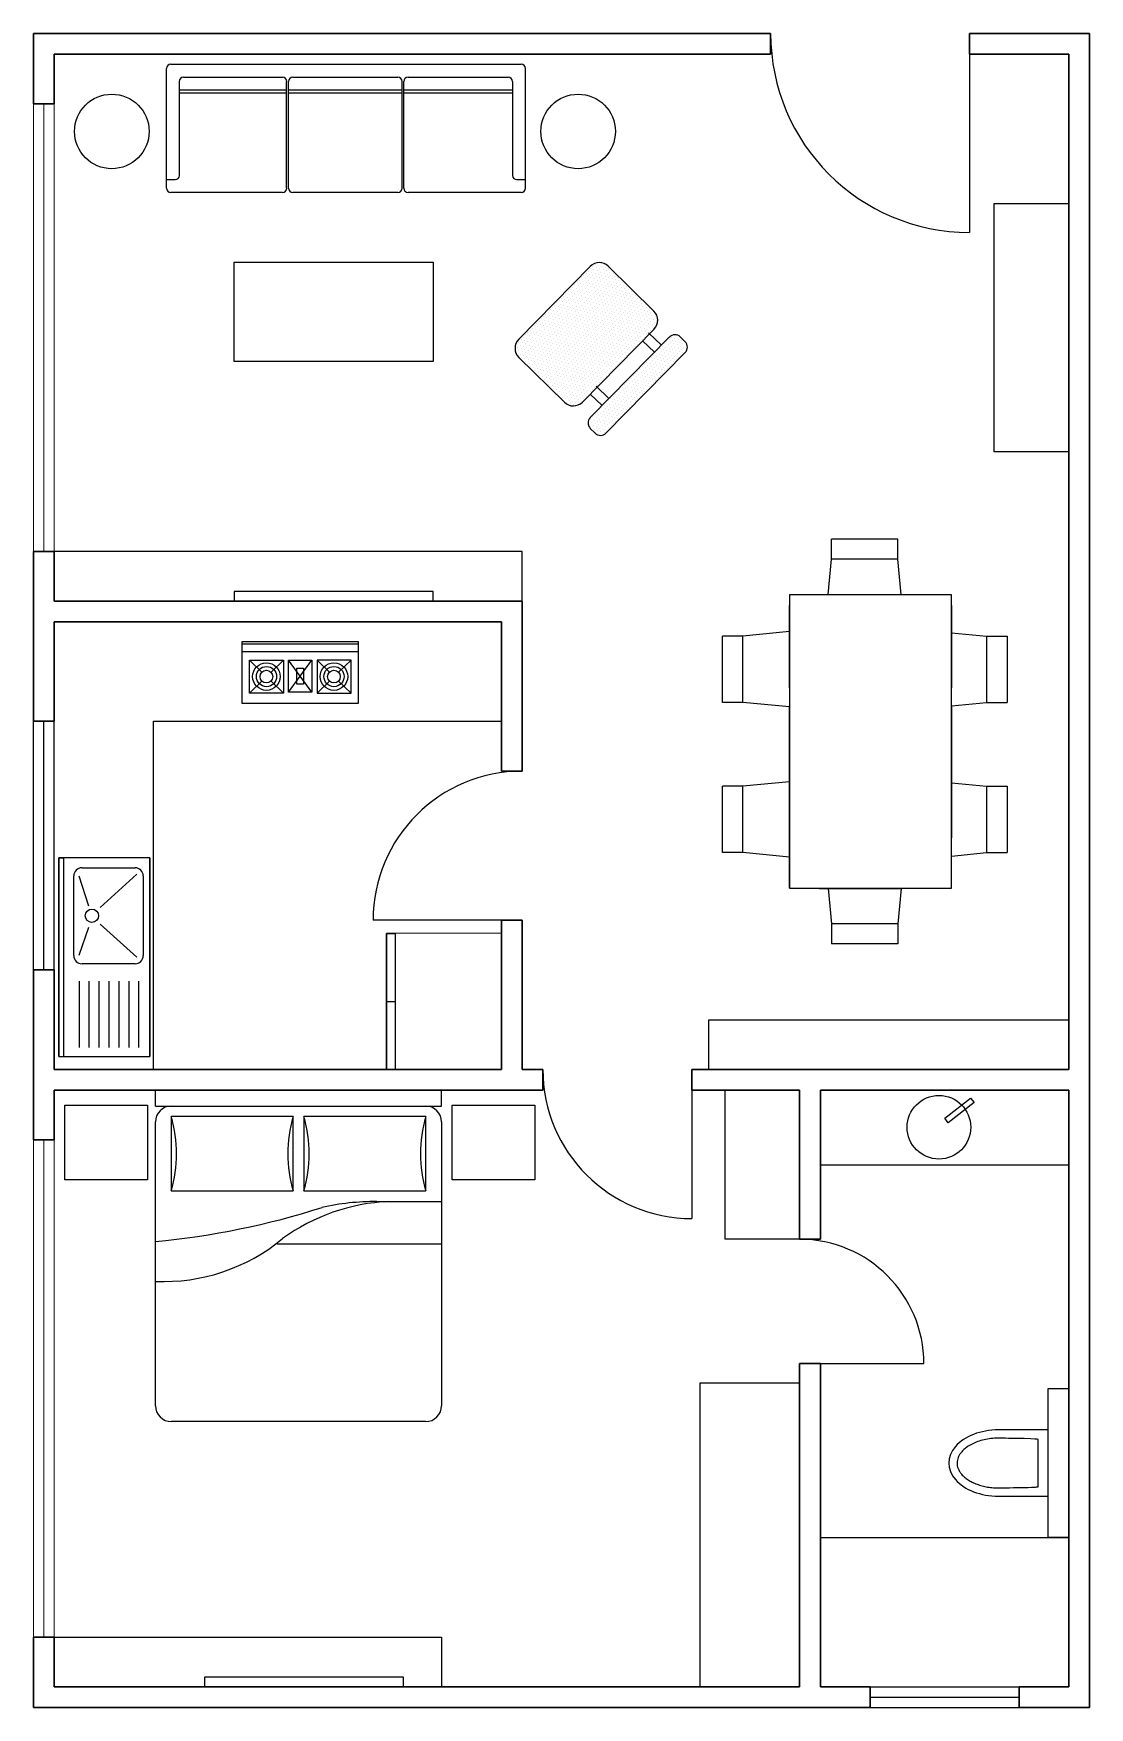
# Model space of a CAD drawing. Header units: inches. Extents: x 0 to 6375, y 0 to 10100.
import ezdxf

# ---------------------------------------------------------------- set-up
doc = ezdxf.new("R2010")
doc.units = ezdxf.units.IN
doc.header["$MEASUREMENT"] = 0
doc.layers.add('KMBD Elevation', color=7, linetype='Continuous', lineweight=0)
doc.layers.add('KMBD Walls', color=5, linetype='Continuous', lineweight=30)

# ---------------------------------------------------------------- blocks, each defined once
blk = doc.blocks.new('*X415')
at = {"color": 0}
for p, q in [((14487.5, 22350), (14487.5, 22350)), ((14487.5, 22325), (14487.5, 22325)), ((14493.75, 22362.5), (14493.75, 22362.5)), ((14493.75, 22337.5), (14493.75, 22337.5)), ((14500, 22350), (14500, 22350)), ((14500, 22325), (14500, 22325)), ((14506.25, 22362.5), (14506.25, 22362.5)), ((14506.25, 22337.5), (14506.25, 22337.5)), ((14512.5, 22350), (14512.5, 22350)), ((14512.5, 22325), (14512.5, 22325)), ((14518.75, 22362.5), (14518.75, 22362.5)), ((14518.75, 22337.5), (14518.75, 22337.5)), ((14525, 22350), (14525, 22350)), ((14525, 22325), (14525, 22325)), ((14531.25, 22362.5), (14531.25, 22362.5)), ((14531.25, 22337.5), (14531.25, 22337.5)), ((14537.5, 22350), (14537.5, 22350)), ((14537.5, 22325), (14537.5, 22325)), ((14543.75, 22362.5), (14543.75, 22362.5)), ((14543.75, 22337.5), (14543.75, 22337.5)), ((14550, 22350), (14550, 22350)), ((14550, 22325), (14550, 22325)), ((14556.25, 22362.5), (14556.25, 22362.5)), ((14556.25, 22337.5), (14556.25, 22337.5)), ((14562.5, 22350), (14562.5, 22350)), ((14562.5, 22325), (14562.5, 22325)), ((14568.75, 22362.5), (14568.75, 22362.5)), ((14568.75, 22337.5), (14568.75, 22337.5)), ((14575, 22350), (14575, 22350)), ((14575, 22325), (14575, 22325)), ((14581.25, 22362.5), (14581.25, 22362.5)), ((14581.25, 22337.5), (14581.25, 22337.5)), ((14587.5, 22350), (14587.5, 22350)), ((14587.5, 22325), (14587.5, 22325)), ((14593.75, 22362.5), (14593.75, 22362.5)), ((14593.75, 22337.5), (14593.75, 22337.5)), ((14600, 22350), (14600, 22350)), ((14600, 22325), (14600, 22325)), ((14606.25, 22362.5), (14606.25, 22362.5)), ((14606.25, 22337.5), (14606.25, 22337.5)), ((14612.5, 22350), (14612.5, 22350)), ((14612.5, 22325), (14612.5, 22325)), ((14618.75, 22362.5), (14618.75, 22362.5)), ((14618.75, 22337.5), (14618.75, 22337.5)), ((14625, 22350), (14625, 22350)), ((14625, 22325), (14625, 22325)), ((14631.25, 22362.5), (14631.25, 22362.5)), ((14631.25, 22337.5), (14631.25, 22337.5)), ((14637.5, 22350), (14637.5, 22350)), ((14637.5, 22325), (14637.5, 22325)), ((14643.75, 22362.5), (14643.75, 22362.5)), ((14643.75, 22337.5), (14643.75, 22337.5)), ((14650, 22350), (14650, 22350)), ((14650, 22325), (14650, 22325)), ((14656.25, 22362.5), (14656.25, 22362.5)), ((14656.25, 22337.5), (14656.25, 22337.5)), ((14662.5, 22350), (14662.5, 22350)), ((14662.5, 22325), (14662.5, 22325)), ((14668.75, 22362.5), (14668.75, 22362.5)), ((14668.75, 22337.5), (14668.75, 22337.5)), ((14675, 22350), (14675, 22350)), ((14675, 22325), (14675, 22325)), ((14681.25, 22362.5), (14681.25, 22362.5)), ((14681.25, 22337.5), (14681.25, 22337.5)), ((14687.5, 22350), (14687.5, 22350)), ((14687.5, 22325), (14687.5, 22325)), ((14693.75, 22362.5), (14693.75, 22362.5)), ((14693.75, 22337.5), (14693.75, 22337.5)), ((14700, 22350), (14700, 22350)), ((14700, 22325), (14700, 22325)), ((14706.25, 22362.5), (14706.25, 22362.5)), ((14706.25, 22337.5), (14706.25, 22337.5)), ((14712.5, 22350), (14712.5, 22350)), ((14712.5, 22325), (14712.5, 22325)), ((14718.75, 22362.5), (14718.75, 22362.5)), ((14718.75, 22337.5), (14718.75, 22337.5)), ((14725, 22350), (14725, 22350)), ((14725, 22325), (14725, 22325)), ((14731.25, 22362.5), (14731.25, 22362.5)), ((14731.25, 22337.5), (14731.25, 22337.5)), ((14737.5, 22350), (14737.5, 22350)), ((14737.5, 22325), (14737.5, 22325)), ((14743.75, 22362.5), (14743.75, 22362.5)), ((14743.75, 22337.5), (14743.75, 22337.5)), ((14750, 22350), (14750, 22350)), ((14750, 22325), (14750, 22325)), ((14756.25, 22362.5), (14756.25, 22362.5)), ((14756.25, 22337.5), (14756.25, 22337.5)), ((14762.5, 22350), (14762.5, 22350)), ((14762.5, 22325), (14762.5, 22325)), ((14768.75, 22362.5), (14768.75, 22362.5)), ((14768.75, 22337.5), (14768.75, 22337.5)), ((14775, 22350), (14775, 22350)), ((14775, 22325), (14775, 22325)), ((14781.25, 22362.5), (14781.25, 22362.5)), ((14781.25, 22337.5), (14781.25, 22337.5)), ((14787.5, 22350), (14787.5, 22350)), ((14787.5, 22325), (14787.5, 22325)), ((14793.75, 22362.5), (14793.75, 22362.5)), ((14793.75, 22337.5), (14793.75, 22337.5)), ((14800, 22350), (14800, 22350)), ((14800, 22325), (14800, 22325)), ((14806.25, 22362.5), (14806.25, 22362.5)), ((14806.25, 22337.5), (14806.25, 22337.5)), ((14812.5, 22350), (14812.5, 22350)), ((14812.5, 22325), (14812.5, 22325)), ((14818.75, 22362.5), (14818.75, 22362.5)), ((14818.75, 22337.5), (14818.75, 22337.5)), ((14825, 22350), (14825, 22350)), ((14825, 22325), (14825, 22325)), ((14831.25, 22362.5), (14831.25, 22362.5)), ((14831.25, 22337.5), (14831.25, 22337.5)), ((14837.5, 22350), (14837.5, 22350)), ((14837.5, 22325), (14837.5, 22325)), ((14843.75, 22362.5), (14843.75, 22362.5)), ((14843.75, 22337.5), (14843.75, 22337.5)), ((14850, 22350), (14850, 22350)), ((14850, 22325), (14850, 22325)), ((14856.25, 22362.5), (14856.25, 22362.5)), ((14856.25, 22337.5), (14856.25, 22337.5)), ((14862.5, 22350), (14862.5, 22350)), ((14862.5, 22325), (14862.5, 22325)), ((14868.75, 22362.5), (14868.75, 22362.5)), ((14868.75, 22337.5), (14868.75, 22337.5)), ((14875, 22350), (14875, 22350)), ((14875, 22325), (14875, 22325)), ((14881.25, 22362.5), (14881.25, 22362.5)), ((14881.25, 22337.5), (14881.25, 22337.5)), ((14887.5, 22350), (14887.5, 22350)), ((14887.5, 22325), (14887.5, 22325)), ((14893.75, 22362.5), (14893.75, 22362.5)), ((14893.75, 22337.5), (14893.75, 22337.5)), ((14900, 22350), (14900, 22350)), ((14900, 22325), (14900, 22325)), ((14906.25, 22362.5), (14906.25, 22362.5)), ((14906.25, 22337.5), (14906.25, 22337.5)), ((14912.5, 22350), (14912.5, 22350)), ((14912.5, 22325), (14912.5, 22325)), ((14918.75, 22362.5), (14918.75, 22362.5)), ((14918.75, 22337.5), (14918.75, 22337.5)), ((14925, 22350), (14925, 22350)), ((14925, 22325), (14925, 22325)), ((14931.25, 22362.5), (14931.25, 22362.5)), ((14931.25, 22337.5), (14931.25, 22337.5)), ((14937.5, 22350), (14937.5, 22350)), ((14937.5, 22325), (14937.5, 22325)), ((14943.75, 22362.5), (14943.75, 22362.5)), ((14943.75, 22337.5), (14943.75, 22337.5)), ((14950, 22350), (14950, 22350)), ((14950, 22325), (14950, 22325)), ((14956.25, 22362.5), (14956.25, 22362.5)), ((14956.25, 22337.5), (14956.25, 22337.5)), ((14962.5, 22350), (14962.5, 22350)), ((14962.5, 22325), (14962.5, 22325)), ((14968.75, 22362.5), (14968.75, 22362.5)), ((14968.75, 22337.5), (14968.75, 22337.5)), ((14975, 22350), (14975, 22350)), ((14975, 22325), (14975, 22325)), ((14981.25, 22337.5), (14981.25, 22337.5)), ((14487.5, 22300), (14487.5, 22300)), ((14493.75, 22312.5), (14493.75, 22312.5)), ((14500, 22300), (14500, 22300)), ((14506.25, 22312.5), (14506.25, 22312.5)), ((14506.25, 22287.5), (14506.25, 22287.5)), ((14512.5, 22300), (14512.5, 22300)), ((14518.75, 22312.5), (14518.75, 22312.5)), ((14518.75, 22287.5), (14518.75, 22287.5)), ((14525, 22300), (14525, 22300)), ((14531.25, 22312.5), (14531.25, 22312.5)), ((14531.25, 22287.5), (14531.25, 22287.5)), ((14537.5, 22300), (14537.5, 22300)), ((14543.75, 22312.5), (14543.75, 22312.5)), ((14543.75, 22287.5), (14543.75, 22287.5)), ((14550, 22300), (14550, 22300)), ((14556.25, 22312.5), (14556.25, 22312.5)), ((14556.25, 22287.5), (14556.25, 22287.5)), ((14562.5, 22300), (14562.5, 22300)), ((14568.75, 22312.5), (14568.75, 22312.5)), ((14568.75, 22287.5), (14568.75, 22287.5)), ((14575, 22300), (14575, 22300)), ((14581.25, 22312.5), (14581.25, 22312.5)), ((14581.25, 22287.5), (14581.25, 22287.5)), ((14587.5, 22300), (14587.5, 22300)), ((14593.75, 22312.5), (14593.75, 22312.5)), ((14593.75, 22287.5), (14593.75, 22287.5)), ((14600, 22300), (14600, 22300)), ((14606.25, 22312.5), (14606.25, 22312.5)), ((14606.25, 22287.5), (14606.25, 22287.5)), ((14612.5, 22300), (14612.5, 22300)), ((14618.75, 22312.5), (14618.75, 22312.5)), ((14618.75, 22287.5), (14618.75, 22287.5)), ((14625, 22300), (14625, 22300)), ((14631.25, 22312.5), (14631.25, 22312.5)), ((14631.25, 22287.5), (14631.25, 22287.5)), ((14637.5, 22300), (14637.5, 22300)), ((14643.75, 22312.5), (14643.75, 22312.5)), ((14643.75, 22287.5), (14643.75, 22287.5)), ((14650, 22300), (14650, 22300)), ((14656.25, 22312.5), (14656.25, 22312.5)), ((14656.25, 22287.5), (14656.25, 22287.5)), ((14662.5, 22300), (14662.5, 22300)), ((14668.75, 22312.5), (14668.75, 22312.5)), ((14668.75, 22287.5), (14668.75, 22287.5)), ((14675, 22300), (14675, 22300)), ((14681.25, 22312.5), (14681.25, 22312.5)), ((14681.25, 22287.5), (14681.25, 22287.5)), ((14687.5, 22300), (14687.5, 22300)), ((14693.75, 22312.5), (14693.75, 22312.5)), ((14693.75, 22287.5), (14693.75, 22287.5)), ((14700, 22300), (14700, 22300)), ((14706.25, 22312.5), (14706.25, 22312.5)), ((14706.25, 22287.5), (14706.25, 22287.5)), ((14712.5, 22300), (14712.5, 22300)), ((14718.75, 22312.5), (14718.75, 22312.5)), ((14718.75, 22287.5), (14718.75, 22287.5)), ((14725, 22300), (14725, 22300)), ((14731.25, 22312.5), (14731.25, 22312.5)), ((14731.25, 22287.5), (14731.25, 22287.5)), ((14737.5, 22300), (14737.5, 22300)), ((14743.75, 22312.5), (14743.75, 22312.5)), ((14743.75, 22287.5), (14743.75, 22287.5)), ((14750, 22300), (14750, 22300)), ((14756.25, 22312.5), (14756.25, 22312.5)), ((14756.25, 22287.5), (14756.25, 22287.5)), ((14762.5, 22300), (14762.5, 22300)), ((14768.75, 22312.5), (14768.75, 22312.5)), ((14768.75, 22287.5), (14768.75, 22287.5)), ((14775, 22300), (14775, 22300)), ((14781.25, 22312.5), (14781.25, 22312.5)), ((14781.25, 22287.5), (14781.25, 22287.5)), ((14787.5, 22300), (14787.5, 22300)), ((14793.75, 22312.5), (14793.75, 22312.5)), ((14793.75, 22287.5), (14793.75, 22287.5)), ((14800, 22300), (14800, 22300)), ((14806.25, 22312.5), (14806.25, 22312.5)), ((14806.25, 22287.5), (14806.25, 22287.5)), ((14812.5, 22300), (14812.5, 22300)), ((14818.75, 22312.5), (14818.75, 22312.5)), ((14818.75, 22287.5), (14818.75, 22287.5)), ((14825, 22300), (14825, 22300)), ((14831.25, 22312.5), (14831.25, 22312.5)), ((14831.25, 22287.5), (14831.25, 22287.5)), ((14837.5, 22300), (14837.5, 22300)), ((14843.75, 22312.5), (14843.75, 22312.5)), ((14843.75, 22287.5), (14843.75, 22287.5)), ((14850, 22300), (14850, 22300)), ((14856.25, 22312.5), (14856.25, 22312.5)), ((14856.25, 22287.5), (14856.25, 22287.5)), ((14862.5, 22300), (14862.5, 22300)), ((14868.75, 22312.5), (14868.75, 22312.5)), ((14868.75, 22287.5), (14868.75, 22287.5)), ((14875, 22300), (14875, 22300)), ((14881.25, 22312.5), (14881.25, 22312.5)), ((14881.25, 22287.5), (14881.25, 22287.5)), ((14887.5, 22300), (14887.5, 22300)), ((14893.75, 22312.5), (14893.75, 22312.5)), ((14893.75, 22287.5), (14893.75, 22287.5)), ((14900, 22300), (14900, 22300)), ((14906.25, 22312.5), (14906.25, 22312.5)), ((14906.25, 22287.5), (14906.25, 22287.5)), ((14912.5, 22300), (14912.5, 22300)), ((14918.75, 22312.5), (14918.75, 22312.5)), ((14918.75, 22287.5), (14918.75, 22287.5)), ((14925, 22300), (14925, 22300)), ((14931.25, 22312.5), (14931.25, 22312.5)), ((14931.25, 22287.5), (14931.25, 22287.5)), ((14937.5, 22300), (14937.5, 22300)), ((14943.75, 22312.5), (14943.75, 22312.5)), ((14943.75, 22287.5), (14943.75, 22287.5)), ((14950, 22300), (14950, 22300)), ((14956.25, 22312.5), (14956.25, 22312.5)), ((14956.25, 22287.5), (14956.25, 22287.5)), ((14962.5, 22300), (14962.5, 22300)), ((14968.75, 22312.5), (14968.75, 22312.5)), ((14968.75, 22287.5), (14968.75, 22287.5)), ((14975, 22300), (14975, 22300)), ((14981.25, 22312.5), (14981.25, 22312.5))]:
    blk.add_line(p, q, dxfattribs=at)
blk = doc.blocks.new('*X416')
at = {"color": 0}
for p, q in [((14500, 22200), (14500, 22200)), ((14512.5, 22200), (14512.5, 22200)), ((14518.75, 22212.5), (14518.75, 22212.5)), ((14525, 22200), (14525, 22200)), ((14531.25, 22212.5), (14531.25, 22212.5)), ((14537.5, 22200), (14537.5, 22200)), ((14543.75, 22212.5), (14543.75, 22212.5)), ((14550, 22200), (14550, 22200)), ((14556.25, 22212.5), (14556.25, 22212.5)), ((14562.5, 22200), (14562.5, 22200)), ((14568.75, 22212.5), (14568.75, 22212.5)), ((14575, 22200), (14575, 22200)), ((14581.25, 22212.5), (14581.25, 22212.5)), ((14587.5, 22200), (14587.5, 22200)), ((14593.75, 22212.5), (14593.75, 22212.5)), ((14600, 22200), (14600, 22200)), ((14606.25, 22212.5), (14606.25, 22212.5)), ((14612.5, 22200), (14612.5, 22200)), ((14618.75, 22212.5), (14618.75, 22212.5)), ((14625, 22200), (14625, 22200)), ((14631.25, 22212.5), (14631.25, 22212.5)), ((14637.5, 22200), (14637.5, 22200)), ((14643.75, 22212.5), (14643.75, 22212.5)), ((14650, 22200), (14650, 22200)), ((14656.25, 22212.5), (14656.25, 22212.5)), ((14662.5, 22200), (14662.5, 22200)), ((14668.75, 22212.5), (14668.75, 22212.5)), ((14675, 22200), (14675, 22200)), ((14681.25, 22212.5), (14681.25, 22212.5)), ((14687.5, 22200), (14687.5, 22200)), ((14693.75, 22212.5), (14693.75, 22212.5)), ((14700, 22200), (14700, 22200)), ((14706.25, 22212.5), (14706.25, 22212.5)), ((14712.5, 22200), (14712.5, 22200)), ((14718.75, 22212.5), (14718.75, 22212.5)), ((14725, 22200), (14725, 22200)), ((14731.25, 22212.5), (14731.25, 22212.5)), ((14737.5, 22200), (14737.5, 22200)), ((14743.75, 22212.5), (14743.75, 22212.5)), ((14750, 22200), (14750, 22200)), ((14756.25, 22212.5), (14756.25, 22212.5)), ((14762.5, 22200), (14762.5, 22200)), ((14768.75, 22212.5), (14768.75, 22212.5)), ((14775, 22200), (14775, 22200)), ((14781.25, 22212.5), (14781.25, 22212.5)), ((14787.5, 22200), (14787.5, 22200)), ((14793.75, 22212.5), (14793.75, 22212.5)), ((14800, 22200), (14800, 22200)), ((14806.25, 22212.5), (14806.25, 22212.5)), ((14812.5, 22200), (14812.5, 22200)), ((14818.75, 22212.5), (14818.75, 22212.5)), ((14825, 22200), (14825, 22200)), ((14831.25, 22212.5), (14831.25, 22212.5)), ((14837.5, 22200), (14837.5, 22200)), ((14843.75, 22212.5), (14843.75, 22212.5)), ((14850, 22200), (14850, 22200)), ((14856.25, 22212.5), (14856.25, 22212.5)), ((14862.5, 22200), (14862.5, 22200)), ((14868.75, 22212.5), (14868.75, 22212.5)), ((14875, 22200), (14875, 22200)), ((14881.25, 22212.5), (14881.25, 22212.5)), ((14887.5, 22200), (14887.5, 22200)), ((14893.75, 22212.5), (14893.75, 22212.5)), ((14900, 22200), (14900, 22200)), ((14906.25, 22212.5), (14906.25, 22212.5)), ((14912.5, 22200), (14912.5, 22200)), ((14918.75, 22212.5), (14918.75, 22212.5)), ((14925, 22200), (14925, 22200)), ((14931.25, 22212.5), (14931.25, 22212.5)), ((14937.5, 22200), (14937.5, 22200)), ((14943.75, 22212.5), (14943.75, 22212.5)), ((14950, 22200), (14950, 22200)), ((14962.5, 22200), (14962.5, 22200)), ((14487.5, 22175), (14487.5, 22175)), ((14487.5, 22150), (14487.5, 22150)), ((14493.75, 22187.5), (14493.75, 22187.5)), ((14493.75, 22162.5), (14493.75, 22162.5)), ((14493.75, 22137.5), (14493.75, 22137.5)), ((14500, 22175), (14500, 22175)), ((14500, 22150), (14500, 22150)), ((14506.25, 22187.5), (14506.25, 22187.5)), ((14506.25, 22162.5), (14506.25, 22162.5)), ((14506.25, 22137.5), (14506.25, 22137.5)), ((14512.5, 22175), (14512.5, 22175)), ((14512.5, 22150), (14512.5, 22150)), ((14518.75, 22187.5), (14518.75, 22187.5)), ((14518.75, 22162.5), (14518.75, 22162.5)), ((14518.75, 22137.5), (14518.75, 22137.5)), ((14525, 22175), (14525, 22175)), ((14525, 22150), (14525, 22150)), ((14531.25, 22187.5), (14531.25, 22187.5)), ((14531.25, 22162.5), (14531.25, 22162.5)), ((14531.25, 22137.5), (14531.25, 22137.5)), ((14537.5, 22175), (14537.5, 22175)), ((14537.5, 22150), (14537.5, 22150)), ((14543.75, 22187.5), (14543.75, 22187.5)), ((14543.75, 22162.5), (14543.75, 22162.5)), ((14543.75, 22137.5), (14543.75, 22137.5)), ((14550, 22175), (14550, 22175)), ((14550, 22150), (14550, 22150)), ((14556.25, 22187.5), (14556.25, 22187.5)), ((14556.25, 22162.5), (14556.25, 22162.5)), ((14556.25, 22137.5), (14556.25, 22137.5)), ((14562.5, 22175), (14562.5, 22175)), ((14562.5, 22150), (14562.5, 22150)), ((14568.75, 22187.5), (14568.75, 22187.5)), ((14568.75, 22162.5), (14568.75, 22162.5)), ((14568.75, 22137.5), (14568.75, 22137.5)), ((14575, 22175), (14575, 22175)), ((14575, 22150), (14575, 22150)), ((14581.25, 22187.5), (14581.25, 22187.5)), ((14581.25, 22162.5), (14581.25, 22162.5)), ((14581.25, 22137.5), (14581.25, 22137.5)), ((14587.5, 22175), (14587.5, 22175)), ((14587.5, 22150), (14587.5, 22150)), ((14593.75, 22187.5), (14593.75, 22187.5)), ((14593.75, 22162.5), (14593.75, 22162.5)), ((14593.75, 22137.5), (14593.75, 22137.5)), ((14600, 22175), (14600, 22175)), ((14600, 22150), (14600, 22150)), ((14606.25, 22187.5), (14606.25, 22187.5)), ((14606.25, 22162.5), (14606.25, 22162.5)), ((14606.25, 22137.5), (14606.25, 22137.5)), ((14612.5, 22175), (14612.5, 22175)), ((14612.5, 22150), (14612.5, 22150)), ((14618.75, 22187.5), (14618.75, 22187.5)), ((14618.75, 22162.5), (14618.75, 22162.5)), ((14618.75, 22137.5), (14618.75, 22137.5)), ((14625, 22175), (14625, 22175)), ((14625, 22150), (14625, 22150)), ((14631.25, 22187.5), (14631.25, 22187.5)), ((14631.25, 22162.5), (14631.25, 22162.5)), ((14631.25, 22137.5), (14631.25, 22137.5)), ((14637.5, 22175), (14637.5, 22175)), ((14637.5, 22150), (14637.5, 22150)), ((14643.75, 22187.5), (14643.75, 22187.5)), ((14643.75, 22162.5), (14643.75, 22162.5)), ((14643.75, 22137.5), (14643.75, 22137.5)), ((14650, 22175), (14650, 22175)), ((14650, 22150), (14650, 22150)), ((14656.25, 22187.5), (14656.25, 22187.5)), ((14656.25, 22162.5), (14656.25, 22162.5)), ((14656.25, 22137.5), (14656.25, 22137.5)), ((14662.5, 22175), (14662.5, 22175)), ((14662.5, 22150), (14662.5, 22150)), ((14668.75, 22187.5), (14668.75, 22187.5)), ((14668.75, 22162.5), (14668.75, 22162.5)), ((14668.75, 22137.5), (14668.75, 22137.5)), ((14675, 22175), (14675, 22175)), ((14675, 22150), (14675, 22150)), ((14681.25, 22187.5), (14681.25, 22187.5)), ((14681.25, 22162.5), (14681.25, 22162.5)), ((14681.25, 22137.5), (14681.25, 22137.5)), ((14687.5, 22175), (14687.5, 22175)), ((14687.5, 22150), (14687.5, 22150)), ((14693.75, 22187.5), (14693.75, 22187.5)), ((14693.75, 22162.5), (14693.75, 22162.5)), ((14693.75, 22137.5), (14693.75, 22137.5)), ((14700, 22175), (14700, 22175)), ((14700, 22150), (14700, 22150)), ((14706.25, 22187.5), (14706.25, 22187.5)), ((14706.25, 22162.5), (14706.25, 22162.5)), ((14706.25, 22137.5), (14706.25, 22137.5)), ((14712.5, 22175), (14712.5, 22175)), ((14712.5, 22150), (14712.5, 22150)), ((14718.75, 22187.5), (14718.75, 22187.5)), ((14718.75, 22162.5), (14718.75, 22162.5)), ((14718.75, 22137.5), (14718.75, 22137.5)), ((14725, 22175), (14725, 22175)), ((14725, 22150), (14725, 22150)), ((14731.25, 22187.5), (14731.25, 22187.5)), ((14731.25, 22162.5), (14731.25, 22162.5)), ((14731.25, 22137.5), (14731.25, 22137.5)), ((14737.5, 22175), (14737.5, 22175)), ((14737.5, 22150), (14737.5, 22150)), ((14743.75, 22187.5), (14743.75, 22187.5)), ((14743.75, 22162.5), (14743.75, 22162.5)), ((14743.75, 22137.5), (14743.75, 22137.5)), ((14750, 22175), (14750, 22175)), ((14750, 22150), (14750, 22150)), ((14756.25, 22187.5), (14756.25, 22187.5)), ((14756.25, 22162.5), (14756.25, 22162.5)), ((14756.25, 22137.5), (14756.25, 22137.5)), ((14762.5, 22175), (14762.5, 22175)), ((14762.5, 22150), (14762.5, 22150)), ((14768.75, 22187.5), (14768.75, 22187.5)), ((14768.75, 22162.5), (14768.75, 22162.5)), ((14768.75, 22137.5), (14768.75, 22137.5)), ((14775, 22175), (14775, 22175)), ((14775, 22150), (14775, 22150)), ((14781.25, 22187.5), (14781.25, 22187.5)), ((14781.25, 22162.5), (14781.25, 22162.5)), ((14781.25, 22137.5), (14781.25, 22137.5)), ((14787.5, 22175), (14787.5, 22175)), ((14787.5, 22150), (14787.5, 22150)), ((14793.75, 22187.5), (14793.75, 22187.5)), ((14793.75, 22162.5), (14793.75, 22162.5)), ((14793.75, 22137.5), (14793.75, 22137.5)), ((14800, 22175), (14800, 22175)), ((14800, 22150), (14800, 22150)), ((14806.25, 22187.5), (14806.25, 22187.5)), ((14806.25, 22162.5), (14806.25, 22162.5)), ((14806.25, 22137.5), (14806.25, 22137.5)), ((14812.5, 22175), (14812.5, 22175)), ((14812.5, 22150), (14812.5, 22150)), ((14818.75, 22187.5), (14818.75, 22187.5)), ((14818.75, 22162.5), (14818.75, 22162.5)), ((14818.75, 22137.5), (14818.75, 22137.5)), ((14825, 22175), (14825, 22175)), ((14825, 22150), (14825, 22150)), ((14831.25, 22187.5), (14831.25, 22187.5)), ((14831.25, 22162.5), (14831.25, 22162.5)), ((14831.25, 22137.5), (14831.25, 22137.5)), ((14837.5, 22175), (14837.5, 22175)), ((14837.5, 22150), (14837.5, 22150)), ((14843.75, 22187.5), (14843.75, 22187.5)), ((14843.75, 22162.5), (14843.75, 22162.5)), ((14843.75, 22137.5), (14843.75, 22137.5)), ((14850, 22175), (14850, 22175)), ((14850, 22150), (14850, 22150)), ((14856.25, 22187.5), (14856.25, 22187.5)), ((14856.25, 22162.5), (14856.25, 22162.5)), ((14856.25, 22137.5), (14856.25, 22137.5)), ((14862.5, 22175), (14862.5, 22175)), ((14862.5, 22150), (14862.5, 22150)), ((14868.75, 22187.5), (14868.75, 22187.5)), ((14868.75, 22162.5), (14868.75, 22162.5)), ((14868.75, 22137.5), (14868.75, 22137.5)), ((14875, 22175), (14875, 22175)), ((14875, 22150), (14875, 22150)), ((14881.25, 22187.5), (14881.25, 22187.5)), ((14881.25, 22162.5), (14881.25, 22162.5)), ((14881.25, 22137.5), (14881.25, 22137.5)), ((14887.5, 22175), (14887.5, 22175)), ((14887.5, 22150), (14887.5, 22150)), ((14893.75, 22187.5), (14893.75, 22187.5)), ((14893.75, 22162.5), (14893.75, 22162.5)), ((14893.75, 22137.5), (14893.75, 22137.5)), ((14900, 22175), (14900, 22175)), ((14900, 22150), (14900, 22150)), ((14906.25, 22187.5), (14906.25, 22187.5)), ((14906.25, 22162.5), (14906.25, 22162.5)), ((14906.25, 22137.5), (14906.25, 22137.5)), ((14912.5, 22175), (14912.5, 22175)), ((14912.5, 22150), (14912.5, 22150)), ((14918.75, 22187.5), (14918.75, 22187.5)), ((14918.75, 22162.5), (14918.75, 22162.5)), ((14918.75, 22137.5), (14918.75, 22137.5)), ((14925, 22175), (14925, 22175)), ((14925, 22150), (14925, 22150)), ((14931.25, 22187.5), (14931.25, 22187.5)), ((14931.25, 22162.5), (14931.25, 22162.5)), ((14931.25, 22137.5), (14931.25, 22137.5)), ((14937.5, 22175), (14937.5, 22175)), ((14937.5, 22150), (14937.5, 22150)), ((14943.75, 22187.5), (14943.75, 22187.5)), ((14943.75, 22162.5), (14943.75, 22162.5)), ((14943.75, 22137.5), (14943.75, 22137.5)), ((14950, 22175), (14950, 22175)), ((14950, 22150), (14950, 22150)), ((14956.25, 22187.5), (14956.25, 22187.5)), ((14956.25, 22162.5), (14956.25, 22162.5)), ((14956.25, 22137.5), (14956.25, 22137.5)), ((14962.5, 22175), (14962.5, 22175)), ((14962.5, 22150), (14962.5, 22150)), ((14968.75, 22187.5), (14968.75, 22187.5)), ((14968.75, 22162.5), (14968.75, 22162.5)), ((14968.75, 22137.5), (14968.75, 22137.5)), ((14975, 22175), (14975, 22175)), ((14975, 22150), (14975, 22150)), ((14981.25, 22162.5), (14981.25, 22162.5)), ((14981.25, 22137.5), (14981.25, 22137.5)), ((14487.5, 22125), (14487.5, 22125)), ((14487.5, 22100), (14487.5, 22100)), ((14487.5, 22075), (14487.5, 22075)), ((14493.75, 22112.5), (14493.75, 22112.5)), ((14493.75, 22087.5), (14493.75, 22087.5)), ((14493.75, 22062.5), (14493.75, 22062.5)), ((14500, 22125), (14500, 22125)), ((14500, 22100), (14500, 22100)), ((14500, 22075), (14500, 22075)), ((14506.25, 22112.5), (14506.25, 22112.5)), ((14506.25, 22087.5), (14506.25, 22087.5)), ((14506.25, 22062.5), (14506.25, 22062.5)), ((14512.5, 22125), (14512.5, 22125)), ((14512.5, 22100), (14512.5, 22100)), ((14512.5, 22075), (14512.5, 22075)), ((14518.75, 22112.5), (14518.75, 22112.5)), ((14518.75, 22087.5), (14518.75, 22087.5)), ((14518.75, 22062.5), (14518.75, 22062.5)), ((14525, 22125), (14525, 22125)), ((14525, 22100), (14525, 22100)), ((14525, 22075), (14525, 22075)), ((14531.25, 22112.5), (14531.25, 22112.5)), ((14531.25, 22087.5), (14531.25, 22087.5)), ((14531.25, 22062.5), (14531.25, 22062.5)), ((14537.5, 22125), (14537.5, 22125)), ((14537.5, 22100), (14537.5, 22100)), ((14537.5, 22075), (14537.5, 22075)), ((14543.75, 22112.5), (14543.75, 22112.5)), ((14543.75, 22087.5), (14543.75, 22087.5)), ((14543.75, 22062.5), (14543.75, 22062.5)), ((14550, 22125), (14550, 22125)), ((14550, 22100), (14550, 22100)), ((14550, 22075), (14550, 22075)), ((14556.25, 22112.5), (14556.25, 22112.5)), ((14556.25, 22087.5), (14556.25, 22087.5)), ((14556.25, 22062.5), (14556.25, 22062.5)), ((14562.5, 22125), (14562.5, 22125)), ((14562.5, 22100), (14562.5, 22100)), ((14562.5, 22075), (14562.5, 22075)), ((14568.75, 22112.5), (14568.75, 22112.5)), ((14568.75, 22087.5), (14568.75, 22087.5)), ((14568.75, 22062.5), (14568.75, 22062.5)), ((14575, 22125), (14575, 22125)), ((14575, 22100), (14575, 22100)), ((14575, 22075), (14575, 22075)), ((14581.25, 22112.5), (14581.25, 22112.5)), ((14581.25, 22087.5), (14581.25, 22087.5)), ((14581.25, 22062.5), (14581.25, 22062.5)), ((14587.5, 22125), (14587.5, 22125)), ((14587.5, 22100), (14587.5, 22100)), ((14587.5, 22075), (14587.5, 22075)), ((14593.75, 22112.5), (14593.75, 22112.5)), ((14593.75, 22087.5), (14593.75, 22087.5)), ((14593.75, 22062.5), (14593.75, 22062.5)), ((14600, 22125), (14600, 22125)), ((14600, 22100), (14600, 22100)), ((14600, 22075), (14600, 22075)), ((14606.25, 22112.5), (14606.25, 22112.5)), ((14606.25, 22087.5), (14606.25, 22087.5)), ((14606.25, 22062.5), (14606.25, 22062.5)), ((14612.5, 22125), (14612.5, 22125)), ((14612.5, 22100), (14612.5, 22100)), ((14612.5, 22075), (14612.5, 22075)), ((14618.75, 22112.5), (14618.75, 22112.5)), ((14618.75, 22087.5), (14618.75, 22087.5)), ((14618.75, 22062.5), (14618.75, 22062.5)), ((14625, 22125), (14625, 22125)), ((14625, 22100), (14625, 22100)), ((14625, 22075), (14625, 22075)), ((14631.25, 22112.5), (14631.25, 22112.5)), ((14631.25, 22087.5), (14631.25, 22087.5)), ((14631.25, 22062.5), (14631.25, 22062.5)), ((14637.5, 22125), (14637.5, 22125)), ((14637.5, 22100), (14637.5, 22100)), ((14637.5, 22075), (14637.5, 22075)), ((14643.75, 22112.5), (14643.75, 22112.5)), ((14643.75, 22087.5), (14643.75, 22087.5)), ((14643.75, 22062.5), (14643.75, 22062.5)), ((14650, 22125), (14650, 22125)), ((14650, 22100), (14650, 22100)), ((14650, 22075), (14650, 22075)), ((14656.25, 22112.5), (14656.25, 22112.5)), ((14656.25, 22087.5), (14656.25, 22087.5)), ((14656.25, 22062.5), (14656.25, 22062.5)), ((14662.5, 22125), (14662.5, 22125)), ((14662.5, 22100), (14662.5, 22100)), ((14662.5, 22075), (14662.5, 22075)), ((14668.75, 22112.5), (14668.75, 22112.5)), ((14668.75, 22087.5), (14668.75, 22087.5)), ((14668.75, 22062.5), (14668.75, 22062.5)), ((14675, 22125), (14675, 22125)), ((14675, 22100), (14675, 22100)), ((14675, 22075), (14675, 22075)), ((14681.25, 22112.5), (14681.25, 22112.5)), ((14681.25, 22087.5), (14681.25, 22087.5)), ((14681.25, 22062.5), (14681.25, 22062.5)), ((14687.5, 22125), (14687.5, 22125)), ((14687.5, 22100), (14687.5, 22100)), ((14687.5, 22075), (14687.5, 22075)), ((14693.75, 22112.5), (14693.75, 22112.5)), ((14693.75, 22087.5), (14693.75, 22087.5)), ((14693.75, 22062.5), (14693.75, 22062.5)), ((14700, 22125), (14700, 22125)), ((14700, 22100), (14700, 22100)), ((14700, 22075), (14700, 22075)), ((14706.25, 22112.5), (14706.25, 22112.5)), ((14706.25, 22087.5), (14706.25, 22087.5)), ((14706.25, 22062.5), (14706.25, 22062.5)), ((14712.5, 22125), (14712.5, 22125)), ((14712.5, 22100), (14712.5, 22100)), ((14712.5, 22075), (14712.5, 22075)), ((14718.75, 22112.5), (14718.75, 22112.5)), ((14718.75, 22087.5), (14718.75, 22087.5)), ((14718.75, 22062.5), (14718.75, 22062.5)), ((14725, 22125), (14725, 22125)), ((14725, 22100), (14725, 22100)), ((14725, 22075), (14725, 22075)), ((14731.25, 22112.5), (14731.25, 22112.5)), ((14731.25, 22087.5), (14731.25, 22087.5)), ((14731.25, 22062.5), (14731.25, 22062.5)), ((14737.5, 22125), (14737.5, 22125)), ((14737.5, 22100), (14737.5, 22100)), ((14737.5, 22075), (14737.5, 22075)), ((14743.75, 22112.5), (14743.75, 22112.5)), ((14743.75, 22087.5), (14743.75, 22087.5)), ((14743.75, 22062.5), (14743.75, 22062.5)), ((14750, 22125), (14750, 22125)), ((14750, 22100), (14750, 22100)), ((14750, 22075), (14750, 22075)), ((14756.25, 22112.5), (14756.25, 22112.5)), ((14756.25, 22087.5), (14756.25, 22087.5)), ((14756.25, 22062.5), (14756.25, 22062.5)), ((14762.5, 22125), (14762.5, 22125)), ((14762.5, 22100), (14762.5, 22100)), ((14762.5, 22075), (14762.5, 22075)), ((14768.75, 22112.5), (14768.75, 22112.5)), ((14768.75, 22087.5), (14768.75, 22087.5)), ((14768.75, 22062.5), (14768.75, 22062.5)), ((14775, 22125), (14775, 22125)), ((14775, 22100), (14775, 22100)), ((14775, 22075), (14775, 22075)), ((14781.25, 22112.5), (14781.25, 22112.5)), ((14781.25, 22087.5), (14781.25, 22087.5)), ((14781.25, 22062.5), (14781.25, 22062.5)), ((14787.5, 22125), (14787.5, 22125)), ((14787.5, 22100), (14787.5, 22100)), ((14787.5, 22075), (14787.5, 22075)), ((14793.75, 22112.5), (14793.75, 22112.5)), ((14793.75, 22087.5), (14793.75, 22087.5)), ((14793.75, 22062.5), (14793.75, 22062.5)), ((14800, 22125), (14800, 22125)), ((14800, 22100), (14800, 22100)), ((14800, 22075), (14800, 22075)), ((14806.25, 22112.5), (14806.25, 22112.5)), ((14806.25, 22087.5), (14806.25, 22087.5)), ((14806.25, 22062.5), (14806.25, 22062.5)), ((14812.5, 22125), (14812.5, 22125)), ((14812.5, 22100), (14812.5, 22100)), ((14812.5, 22075), (14812.5, 22075)), ((14818.75, 22112.5), (14818.75, 22112.5)), ((14818.75, 22087.5), (14818.75, 22087.5)), ((14818.75, 22062.5), (14818.75, 22062.5)), ((14825, 22125), (14825, 22125)), ((14825, 22100), (14825, 22100)), ((14825, 22075), (14825, 22075)), ((14831.25, 22112.5), (14831.25, 22112.5)), ((14831.25, 22087.5), (14831.25, 22087.5)), ((14831.25, 22062.5), (14831.25, 22062.5)), ((14837.5, 22125), (14837.5, 22125)), ((14837.5, 22100), (14837.5, 22100)), ((14837.5, 22075), (14837.5, 22075)), ((14843.75, 22112.5), (14843.75, 22112.5)), ((14843.75, 22087.5), (14843.75, 22087.5)), ((14843.75, 22062.5), (14843.75, 22062.5)), ((14850, 22125), (14850, 22125)), ((14850, 22100), (14850, 22100)), ((14850, 22075), (14850, 22075)), ((14856.25, 22112.5), (14856.25, 22112.5)), ((14856.25, 22087.5), (14856.25, 22087.5)), ((14856.25, 22062.5), (14856.25, 22062.5)), ((14862.5, 22125), (14862.5, 22125)), ((14862.5, 22100), (14862.5, 22100)), ((14862.5, 22075), (14862.5, 22075)), ((14868.75, 22112.5), (14868.75, 22112.5)), ((14868.75, 22087.5), (14868.75, 22087.5)), ((14868.75, 22062.5), (14868.75, 22062.5)), ((14875, 22125), (14875, 22125)), ((14875, 22100), (14875, 22100)), ((14875, 22075), (14875, 22075)), ((14881.25, 22112.5), (14881.25, 22112.5)), ((14881.25, 22087.5), (14881.25, 22087.5)), ((14881.25, 22062.5), (14881.25, 22062.5)), ((14887.5, 22125), (14887.5, 22125)), ((14887.5, 22100), (14887.5, 22100)), ((14887.5, 22075), (14887.5, 22075)), ((14893.75, 22112.5), (14893.75, 22112.5)), ((14893.75, 22087.5), (14893.75, 22087.5)), ((14893.75, 22062.5), (14893.75, 22062.5)), ((14900, 22125), (14900, 22125)), ((14900, 22100), (14900, 22100)), ((14900, 22075), (14900, 22075)), ((14906.25, 22112.5), (14906.25, 22112.5)), ((14906.25, 22087.5), (14906.25, 22087.5)), ((14906.25, 22062.5), (14906.25, 22062.5)), ((14912.5, 22125), (14912.5, 22125)), ((14912.5, 22100), (14912.5, 22100)), ((14912.5, 22075), (14912.5, 22075)), ((14918.75, 22112.5), (14918.75, 22112.5)), ((14918.75, 22087.5), (14918.75, 22087.5)), ((14918.75, 22062.5), (14918.75, 22062.5)), ((14925, 22125), (14925, 22125)), ((14925, 22100), (14925, 22100)), ((14925, 22075), (14925, 22075)), ((14931.25, 22112.5), (14931.25, 22112.5)), ((14931.25, 22087.5), (14931.25, 22087.5)), ((14931.25, 22062.5), (14931.25, 22062.5)), ((14937.5, 22125), (14937.5, 22125)), ((14937.5, 22100), (14937.5, 22100)), ((14937.5, 22075), (14937.5, 22075)), ((14943.75, 22112.5), (14943.75, 22112.5)), ((14943.75, 22087.5), (14943.75, 22087.5)), ((14943.75, 22062.5), (14943.75, 22062.5)), ((14950, 22125), (14950, 22125)), ((14950, 22100), (14950, 22100)), ((14950, 22075), (14950, 22075)), ((14956.25, 22112.5), (14956.25, 22112.5)), ((14956.25, 22087.5), (14956.25, 22087.5)), ((14956.25, 22062.5), (14956.25, 22062.5)), ((14962.5, 22125), (14962.5, 22125)), ((14962.5, 22100), (14962.5, 22100)), ((14962.5, 22075), (14962.5, 22075)), ((14968.75, 22112.5), (14968.75, 22112.5)), ((14968.75, 22087.5), (14968.75, 22087.5)), ((14968.75, 22062.5), (14968.75, 22062.5)), ((14975, 22125), (14975, 22125)), ((14975, 22100), (14975, 22100)), ((14975, 22075), (14975, 22075)), ((14981.25, 22112.5), (14981.25, 22112.5)), ((14981.25, 22087.5), (14981.25, 22087.5)), ((14981.25, 22062.5), (14981.25, 22062.5)), ((14487.5, 22050), (14487.5, 22050)), ((14487.5, 22025), (14487.5, 22025)), ((14487.5, 22000), (14487.5, 22000)), ((14493.75, 22037.5), (14493.75, 22037.5)), ((14493.75, 22012.5), (14493.75, 22012.5)), ((14500, 22050), (14500, 22050)), ((14500, 22025), (14500, 22025)), ((14500, 22000), (14500, 22000)), ((14506.25, 22037.5), (14506.25, 22037.5)), ((14506.25, 22012.5), (14506.25, 22012.5)), ((14512.5, 22050), (14512.5, 22050)), ((14512.5, 22025), (14512.5, 22025)), ((14512.5, 22000), (14512.5, 22000)), ((14518.75, 22037.5), (14518.75, 22037.5)), ((14518.75, 22012.5), (14518.75, 22012.5)), ((14525, 22050), (14525, 22050)), ((14525, 22025), (14525, 22025)), ((14525, 22000), (14525, 22000)), ((14531.25, 22037.5), (14531.25, 22037.5)), ((14531.25, 22012.5), (14531.25, 22012.5)), ((14537.5, 22050), (14537.5, 22050)), ((14537.5, 22025), (14537.5, 22025)), ((14537.5, 22000), (14537.5, 22000)), ((14543.75, 22037.5), (14543.75, 22037.5)), ((14543.75, 22012.5), (14543.75, 22012.5)), ((14550, 22050), (14550, 22050)), ((14550, 22025), (14550, 22025)), ((14550, 22000), (14550, 22000)), ((14556.25, 22037.5), (14556.25, 22037.5)), ((14556.25, 22012.5), (14556.25, 22012.5)), ((14562.5, 22050), (14562.5, 22050)), ((14562.5, 22025), (14562.5, 22025)), ((14562.5, 22000), (14562.5, 22000)), ((14568.75, 22037.5), (14568.75, 22037.5)), ((14568.75, 22012.5), (14568.75, 22012.5)), ((14575, 22050), (14575, 22050)), ((14575, 22025), (14575, 22025)), ((14575, 22000), (14575, 22000)), ((14581.25, 22037.5), (14581.25, 22037.5)), ((14581.25, 22012.5), (14581.25, 22012.5)), ((14587.5, 22050), (14587.5, 22050)), ((14587.5, 22025), (14587.5, 22025)), ((14587.5, 22000), (14587.5, 22000)), ((14593.75, 22037.5), (14593.75, 22037.5)), ((14593.75, 22012.5), (14593.75, 22012.5)), ((14600, 22050), (14600, 22050)), ((14600, 22025), (14600, 22025)), ((14600, 22000), (14600, 22000)), ((14606.25, 22037.5), (14606.25, 22037.5)), ((14606.25, 22012.5), (14606.25, 22012.5)), ((14612.5, 22050), (14612.5, 22050)), ((14612.5, 22025), (14612.5, 22025)), ((14612.5, 22000), (14612.5, 22000)), ((14618.75, 22037.5), (14618.75, 22037.5)), ((14618.75, 22012.5), (14618.75, 22012.5)), ((14625, 22050), (14625, 22050)), ((14625, 22025), (14625, 22025)), ((14625, 22000), (14625, 22000)), ((14631.25, 22037.5), (14631.25, 22037.5)), ((14631.25, 22012.5), (14631.25, 22012.5)), ((14637.5, 22050), (14637.5, 22050)), ((14637.5, 22025), (14637.5, 22025)), ((14637.5, 22000), (14637.5, 22000)), ((14643.75, 22037.5), (14643.75, 22037.5)), ((14643.75, 22012.5), (14643.75, 22012.5)), ((14650, 22050), (14650, 22050)), ((14650, 22025), (14650, 22025)), ((14650, 22000), (14650, 22000)), ((14656.25, 22037.5), (14656.25, 22037.5)), ((14656.25, 22012.5), (14656.25, 22012.5)), ((14662.5, 22050), (14662.5, 22050)), ((14662.5, 22025), (14662.5, 22025)), ((14662.5, 22000), (14662.5, 22000)), ((14668.75, 22037.5), (14668.75, 22037.5)), ((14668.75, 22012.5), (14668.75, 22012.5)), ((14675, 22050), (14675, 22050)), ((14675, 22025), (14675, 22025)), ((14675, 22000), (14675, 22000)), ((14681.25, 22037.5), (14681.25, 22037.5)), ((14681.25, 22012.5), (14681.25, 22012.5)), ((14687.5, 22050), (14687.5, 22050)), ((14687.5, 22025), (14687.5, 22025)), ((14687.5, 22000), (14687.5, 22000)), ((14693.75, 22037.5), (14693.75, 22037.5)), ((14693.75, 22012.5), (14693.75, 22012.5)), ((14700, 22050), (14700, 22050)), ((14700, 22025), (14700, 22025)), ((14700, 22000), (14700, 22000)), ((14706.25, 22037.5), (14706.25, 22037.5)), ((14706.25, 22012.5), (14706.25, 22012.5)), ((14712.5, 22050), (14712.5, 22050)), ((14712.5, 22025), (14712.5, 22025)), ((14712.5, 22000), (14712.5, 22000)), ((14718.75, 22037.5), (14718.75, 22037.5)), ((14718.75, 22012.5), (14718.75, 22012.5)), ((14725, 22050), (14725, 22050)), ((14725, 22025), (14725, 22025)), ((14725, 22000), (14725, 22000)), ((14731.25, 22037.5), (14731.25, 22037.5)), ((14731.25, 22012.5), (14731.25, 22012.5)), ((14737.5, 22050), (14737.5, 22050)), ((14737.5, 22025), (14737.5, 22025)), ((14737.5, 22000), (14737.5, 22000)), ((14743.75, 22037.5), (14743.75, 22037.5)), ((14743.75, 22012.5), (14743.75, 22012.5)), ((14750, 22050), (14750, 22050)), ((14750, 22025), (14750, 22025)), ((14750, 22000), (14750, 22000)), ((14756.25, 22037.5), (14756.25, 22037.5)), ((14756.25, 22012.5), (14756.25, 22012.5)), ((14762.5, 22050), (14762.5, 22050)), ((14762.5, 22025), (14762.5, 22025)), ((14762.5, 22000), (14762.5, 22000)), ((14768.75, 22037.5), (14768.75, 22037.5)), ((14768.75, 22012.5), (14768.75, 22012.5)), ((14775, 22050), (14775, 22050)), ((14775, 22025), (14775, 22025)), ((14775, 22000), (14775, 22000)), ((14781.25, 22037.5), (14781.25, 22037.5)), ((14781.25, 22012.5), (14781.25, 22012.5)), ((14787.5, 22050), (14787.5, 22050)), ((14787.5, 22025), (14787.5, 22025)), ((14787.5, 22000), (14787.5, 22000)), ((14793.75, 22037.5), (14793.75, 22037.5)), ((14793.75, 22012.5), (14793.75, 22012.5)), ((14800, 22050), (14800, 22050)), ((14800, 22025), (14800, 22025)), ((14800, 22000), (14800, 22000)), ((14806.25, 22037.5), (14806.25, 22037.5)), ((14806.25, 22012.5), (14806.25, 22012.5)), ((14812.5, 22050), (14812.5, 22050)), ((14812.5, 22025), (14812.5, 22025)), ((14812.5, 22000), (14812.5, 22000)), ((14818.75, 22037.5), (14818.75, 22037.5)), ((14818.75, 22012.5), (14818.75, 22012.5)), ((14825, 22050), (14825, 22050)), ((14825, 22025), (14825, 22025)), ((14825, 22000), (14825, 22000)), ((14831.25, 22037.5), (14831.25, 22037.5)), ((14831.25, 22012.5), (14831.25, 22012.5)), ((14837.5, 22050), (14837.5, 22050)), ((14837.5, 22025), (14837.5, 22025)), ((14837.5, 22000), (14837.5, 22000)), ((14843.75, 22037.5), (14843.75, 22037.5)), ((14843.75, 22012.5), (14843.75, 22012.5)), ((14850, 22050), (14850, 22050)), ((14850, 22025), (14850, 22025)), ((14850, 22000), (14850, 22000)), ((14856.25, 22037.5), (14856.25, 22037.5)), ((14856.25, 22012.5), (14856.25, 22012.5)), ((14862.5, 22050), (14862.5, 22050)), ((14862.5, 22025), (14862.5, 22025)), ((14862.5, 22000), (14862.5, 22000)), ((14868.75, 22037.5), (14868.75, 22037.5)), ((14868.75, 22012.5), (14868.75, 22012.5)), ((14875, 22050), (14875, 22050)), ((14875, 22025), (14875, 22025)), ((14875, 22000), (14875, 22000)), ((14881.25, 22037.5), (14881.25, 22037.5)), ((14881.25, 22012.5), (14881.25, 22012.5)), ((14887.5, 22050), (14887.5, 22050)), ((14887.5, 22025), (14887.5, 22025)), ((14887.5, 22000), (14887.5, 22000)), ((14893.75, 22037.5), (14893.75, 22037.5)), ((14893.75, 22012.5), (14893.75, 22012.5)), ((14900, 22050), (14900, 22050)), ((14900, 22025), (14900, 22025)), ((14900, 22000), (14900, 22000)), ((14906.25, 22037.5), (14906.25, 22037.5)), ((14906.25, 22012.5), (14906.25, 22012.5)), ((14912.5, 22050), (14912.5, 22050)), ((14912.5, 22025), (14912.5, 22025)), ((14912.5, 22000), (14912.5, 22000)), ((14918.75, 22037.5), (14918.75, 22037.5)), ((14918.75, 22012.5), (14918.75, 22012.5)), ((14925, 22050), (14925, 22050)), ((14925, 22025), (14925, 22025)), ((14925, 22000), (14925, 22000)), ((14931.25, 22037.5), (14931.25, 22037.5)), ((14931.25, 22012.5), (14931.25, 22012.5)), ((14937.5, 22050), (14937.5, 22050)), ((14937.5, 22025), (14937.5, 22025)), ((14937.5, 22000), (14937.5, 22000)), ((14943.75, 22037.5), (14943.75, 22037.5)), ((14943.75, 22012.5), (14943.75, 22012.5)), ((14950, 22050), (14950, 22050)), ((14950, 22025), (14950, 22025)), ((14950, 22000), (14950, 22000)), ((14956.25, 22037.5), (14956.25, 22037.5)), ((14956.25, 22012.5), (14956.25, 22012.5)), ((14962.5, 22050), (14962.5, 22050)), ((14962.5, 22025), (14962.5, 22025)), ((14962.5, 22000), (14962.5, 22000)), ((14968.75, 22037.5), (14968.75, 22037.5)), ((14968.75, 22012.5), (14968.75, 22012.5)), ((14975, 22050), (14975, 22050)), ((14975, 22025), (14975, 22025)), ((14975, 22000), (14975, 22000)), ((14981.25, 22037.5), (14981.25, 22037.5)), ((14981.25, 22012.5), (14981.25, 22012.5)), ((14487.5, 21975), (14487.5, 21975)), ((14487.5, 21950), (14487.5, 21950)), ((14493.75, 21987.5), (14493.75, 21987.5)), ((14493.75, 21962.5), (14493.75, 21962.5)), ((14493.75, 21937.5), (14493.75, 21937.5)), ((14500, 21975), (14500, 21975)), ((14500, 21950), (14500, 21950)), ((14506.25, 21987.5), (14506.25, 21987.5)), ((14506.25, 21962.5), (14506.25, 21962.5)), ((14506.25, 21937.5), (14506.25, 21937.5)), ((14512.5, 21975), (14512.5, 21975)), ((14512.5, 21950), (14512.5, 21950)), ((14518.75, 21987.5), (14518.75, 21987.5)), ((14518.75, 21962.5), (14518.75, 21962.5)), ((14518.75, 21937.5), (14518.75, 21937.5)), ((14525, 21975), (14525, 21975)), ((14525, 21950), (14525, 21950)), ((14531.25, 21987.5), (14531.25, 21987.5)), ((14531.25, 21962.5), (14531.25, 21962.5)), ((14531.25, 21937.5), (14531.25, 21937.5)), ((14537.5, 21975), (14537.5, 21975)), ((14537.5, 21950), (14537.5, 21950)), ((14543.75, 21987.5), (14543.75, 21987.5)), ((14543.75, 21962.5), (14543.75, 21962.5)), ((14543.75, 21937.5), (14543.75, 21937.5)), ((14550, 21975), (14550, 21975)), ((14550, 21950), (14550, 21950)), ((14556.25, 21987.5), (14556.25, 21987.5)), ((14556.25, 21962.5), (14556.25, 21962.5)), ((14556.25, 21937.5), (14556.25, 21937.5)), ((14562.5, 21975), (14562.5, 21975)), ((14562.5, 21950), (14562.5, 21950)), ((14568.75, 21987.5), (14568.75, 21987.5)), ((14568.75, 21962.5), (14568.75, 21962.5)), ((14568.75, 21937.5), (14568.75, 21937.5)), ((14575, 21975), (14575, 21975)), ((14575, 21950), (14575, 21950)), ((14581.25, 21987.5), (14581.25, 21987.5)), ((14581.25, 21962.5), (14581.25, 21962.5)), ((14581.25, 21937.5), (14581.25, 21937.5)), ((14587.5, 21975), (14587.5, 21975)), ((14587.5, 21950), (14587.5, 21950)), ((14593.75, 21987.5), (14593.75, 21987.5)), ((14593.75, 21962.5), (14593.75, 21962.5)), ((14593.75, 21937.5), (14593.75, 21937.5)), ((14600, 21975), (14600, 21975)), ((14600, 21950), (14600, 21950)), ((14606.25, 21987.5), (14606.25, 21987.5)), ((14606.25, 21962.5), (14606.25, 21962.5)), ((14606.25, 21937.5), (14606.25, 21937.5)), ((14612.5, 21975), (14612.5, 21975)), ((14612.5, 21950), (14612.5, 21950)), ((14618.75, 21987.5), (14618.75, 21987.5)), ((14618.75, 21962.5), (14618.75, 21962.5)), ((14618.75, 21937.5), (14618.75, 21937.5)), ((14625, 21975), (14625, 21975)), ((14625, 21950), (14625, 21950)), ((14631.25, 21987.5), (14631.25, 21987.5)), ((14631.25, 21962.5), (14631.25, 21962.5)), ((14631.25, 21937.5), (14631.25, 21937.5)), ((14637.5, 21975), (14637.5, 21975)), ((14637.5, 21950), (14637.5, 21950)), ((14643.75, 21987.5), (14643.75, 21987.5)), ((14643.75, 21962.5), (14643.75, 21962.5)), ((14643.75, 21937.5), (14643.75, 21937.5)), ((14650, 21975), (14650, 21975)), ((14650, 21950), (14650, 21950)), ((14656.25, 21987.5), (14656.25, 21987.5)), ((14656.25, 21962.5), (14656.25, 21962.5)), ((14656.25, 21937.5), (14656.25, 21937.5)), ((14662.5, 21975), (14662.5, 21975)), ((14662.5, 21950), (14662.5, 21950)), ((14668.75, 21987.5), (14668.75, 21987.5)), ((14668.75, 21962.5), (14668.75, 21962.5)), ((14668.75, 21937.5), (14668.75, 21937.5)), ((14675, 21975), (14675, 21975)), ((14675, 21950), (14675, 21950)), ((14681.25, 21987.5), (14681.25, 21987.5)), ((14681.25, 21962.5), (14681.25, 21962.5)), ((14681.25, 21937.5), (14681.25, 21937.5)), ((14687.5, 21975), (14687.5, 21975)), ((14687.5, 21950), (14687.5, 21950)), ((14693.75, 21987.5), (14693.75, 21987.5)), ((14693.75, 21962.5), (14693.75, 21962.5)), ((14693.75, 21937.5), (14693.75, 21937.5)), ((14700, 21975), (14700, 21975)), ((14700, 21950), (14700, 21950)), ((14706.25, 21987.5), (14706.25, 21987.5)), ((14706.25, 21962.5), (14706.25, 21962.5)), ((14706.25, 21937.5), (14706.25, 21937.5)), ((14712.5, 21975), (14712.5, 21975)), ((14712.5, 21950), (14712.5, 21950)), ((14718.75, 21987.5), (14718.75, 21987.5)), ((14718.75, 21962.5), (14718.75, 21962.5)), ((14718.75, 21937.5), (14718.75, 21937.5)), ((14725, 21975), (14725, 21975)), ((14725, 21950), (14725, 21950)), ((14731.25, 21987.5), (14731.25, 21987.5)), ((14731.25, 21962.5), (14731.25, 21962.5)), ((14731.25, 21937.5), (14731.25, 21937.5)), ((14737.5, 21975), (14737.5, 21975)), ((14737.5, 21950), (14737.5, 21950)), ((14743.75, 21987.5), (14743.75, 21987.5)), ((14743.75, 21962.5), (14743.75, 21962.5)), ((14743.75, 21937.5), (14743.75, 21937.5)), ((14750, 21975), (14750, 21975)), ((14750, 21950), (14750, 21950)), ((14756.25, 21987.5), (14756.25, 21987.5)), ((14756.25, 21962.5), (14756.25, 21962.5)), ((14756.25, 21937.5), (14756.25, 21937.5)), ((14762.5, 21975), (14762.5, 21975)), ((14762.5, 21950), (14762.5, 21950)), ((14768.75, 21987.5), (14768.75, 21987.5)), ((14768.75, 21962.5), (14768.75, 21962.5)), ((14768.75, 21937.5), (14768.75, 21937.5)), ((14775, 21975), (14775, 21975)), ((14775, 21950), (14775, 21950)), ((14781.25, 21987.5), (14781.25, 21987.5)), ((14781.25, 21962.5), (14781.25, 21962.5)), ((14781.25, 21937.5), (14781.25, 21937.5)), ((14787.5, 21975), (14787.5, 21975)), ((14787.5, 21950), (14787.5, 21950)), ((14793.75, 21987.5), (14793.75, 21987.5)), ((14793.75, 21962.5), (14793.75, 21962.5)), ((14793.75, 21937.5), (14793.75, 21937.5)), ((14800, 21975), (14800, 21975)), ((14800, 21950), (14800, 21950)), ((14806.25, 21987.5), (14806.25, 21987.5)), ((14806.25, 21962.5), (14806.25, 21962.5)), ((14806.25, 21937.5), (14806.25, 21937.5)), ((14812.5, 21975), (14812.5, 21975)), ((14812.5, 21950), (14812.5, 21950)), ((14818.75, 21987.5), (14818.75, 21987.5)), ((14818.75, 21962.5), (14818.75, 21962.5)), ((14818.75, 21937.5), (14818.75, 21937.5)), ((14825, 21975), (14825, 21975)), ((14825, 21950), (14825, 21950)), ((14831.25, 21987.5), (14831.25, 21987.5)), ((14831.25, 21962.5), (14831.25, 21962.5)), ((14831.25, 21937.5), (14831.25, 21937.5)), ((14837.5, 21975), (14837.5, 21975)), ((14837.5, 21950), (14837.5, 21950)), ((14843.75, 21987.5), (14843.75, 21987.5)), ((14843.75, 21962.5), (14843.75, 21962.5)), ((14843.75, 21937.5), (14843.75, 21937.5)), ((14850, 21975), (14850, 21975)), ((14850, 21950), (14850, 21950)), ((14856.25, 21987.5), (14856.25, 21987.5)), ((14856.25, 21962.5), (14856.25, 21962.5)), ((14856.25, 21937.5), (14856.25, 21937.5)), ((14862.5, 21975), (14862.5, 21975)), ((14862.5, 21950), (14862.5, 21950)), ((14868.75, 21987.5), (14868.75, 21987.5)), ((14868.75, 21962.5), (14868.75, 21962.5)), ((14868.75, 21937.5), (14868.75, 21937.5)), ((14875, 21975), (14875, 21975)), ((14875, 21950), (14875, 21950)), ((14881.25, 21987.5), (14881.25, 21987.5)), ((14881.25, 21962.5), (14881.25, 21962.5)), ((14881.25, 21937.5), (14881.25, 21937.5)), ((14887.5, 21975), (14887.5, 21975)), ((14887.5, 21950), (14887.5, 21950)), ((14893.75, 21987.5), (14893.75, 21987.5)), ((14893.75, 21962.5), (14893.75, 21962.5)), ((14893.75, 21937.5), (14893.75, 21937.5)), ((14900, 21975), (14900, 21975)), ((14900, 21950), (14900, 21950)), ((14906.25, 21987.5), (14906.25, 21987.5)), ((14906.25, 21962.5), (14906.25, 21962.5)), ((14906.25, 21937.5), (14906.25, 21937.5)), ((14912.5, 21975), (14912.5, 21975)), ((14912.5, 21950), (14912.5, 21950)), ((14918.75, 21987.5), (14918.75, 21987.5)), ((14918.75, 21962.5), (14918.75, 21962.5)), ((14918.75, 21937.5), (14918.75, 21937.5)), ((14925, 21975), (14925, 21975)), ((14925, 21950), (14925, 21950)), ((14931.25, 21987.5), (14931.25, 21987.5)), ((14931.25, 21962.5), (14931.25, 21962.5)), ((14931.25, 21937.5), (14931.25, 21937.5)), ((14937.5, 21975), (14937.5, 21975)), ((14937.5, 21950), (14937.5, 21950)), ((14943.75, 21987.5), (14943.75, 21987.5)), ((14943.75, 21962.5), (14943.75, 21962.5)), ((14943.75, 21937.5), (14943.75, 21937.5)), ((14950, 21975), (14950, 21975)), ((14950, 21950), (14950, 21950)), ((14956.25, 21987.5), (14956.25, 21987.5)), ((14956.25, 21962.5), (14956.25, 21962.5)), ((14956.25, 21937.5), (14956.25, 21937.5)), ((14962.5, 21975), (14962.5, 21975)), ((14962.5, 21950), (14962.5, 21950)), ((14968.75, 21987.5), (14968.75, 21987.5)), ((14968.75, 21962.5), (14968.75, 21962.5)), ((14968.75, 21937.5), (14968.75, 21937.5)), ((14975, 21975), (14975, 21975)), ((14975, 21950), (14975, 21950)), ((14981.25, 21987.5), (14981.25, 21987.5)), ((14981.25, 21962.5), (14981.25, 21962.5)), ((14981.25, 21937.5), (14981.25, 21937.5)), ((14487.5, 21925), (14487.5, 21925)), ((14487.5, 21900), (14487.5, 21900)), ((14493.75, 21912.5), (14493.75, 21912.5)), ((14493.75, 21887.5), (14493.75, 21887.5)), ((14500, 21925), (14500, 21925)), ((14500, 21900), (14500, 21900)), ((14506.25, 21912.5), (14506.25, 21912.5)), ((14506.25, 21887.5), (14506.25, 21887.5)), ((14512.5, 21925), (14512.5, 21925)), ((14512.5, 21900), (14512.5, 21900)), ((14512.5, 21875), (14512.5, 21875)), ((14518.75, 21912.5), (14518.75, 21912.5)), ((14518.75, 21887.5), (14518.75, 21887.5)), ((14525, 21925), (14525, 21925)), ((14525, 21900), (14525, 21900)), ((14525, 21875), (14525, 21875)), ((14531.25, 21912.5), (14531.25, 21912.5)), ((14531.25, 21887.5), (14531.25, 21887.5)), ((14537.5, 21925), (14537.5, 21925)), ((14537.5, 21900), (14537.5, 21900)), ((14537.5, 21875), (14537.5, 21875)), ((14543.75, 21912.5), (14543.75, 21912.5)), ((14543.75, 21887.5), (14543.75, 21887.5)), ((14550, 21925), (14550, 21925)), ((14550, 21900), (14550, 21900)), ((14550, 21875), (14550, 21875)), ((14556.25, 21912.5), (14556.25, 21912.5)), ((14556.25, 21887.5), (14556.25, 21887.5)), ((14562.5, 21925), (14562.5, 21925)), ((14562.5, 21900), (14562.5, 21900)), ((14562.5, 21875), (14562.5, 21875)), ((14568.75, 21912.5), (14568.75, 21912.5)), ((14568.75, 21887.5), (14568.75, 21887.5)), ((14575, 21925), (14575, 21925)), ((14575, 21900), (14575, 21900)), ((14575, 21875), (14575, 21875)), ((14581.25, 21912.5), (14581.25, 21912.5)), ((14581.25, 21887.5), (14581.25, 21887.5)), ((14587.5, 21925), (14587.5, 21925)), ((14587.5, 21900), (14587.5, 21900)), ((14587.5, 21875), (14587.5, 21875)), ((14593.75, 21912.5), (14593.75, 21912.5)), ((14593.75, 21887.5), (14593.75, 21887.5)), ((14600, 21925), (14600, 21925)), ((14600, 21900), (14600, 21900)), ((14600, 21875), (14600, 21875)), ((14606.25, 21912.5), (14606.25, 21912.5)), ((14606.25, 21887.5), (14606.25, 21887.5)), ((14612.5, 21925), (14612.5, 21925)), ((14612.5, 21900), (14612.5, 21900)), ((14612.5, 21875), (14612.5, 21875)), ((14618.75, 21912.5), (14618.75, 21912.5)), ((14618.75, 21887.5), (14618.75, 21887.5)), ((14625, 21925), (14625, 21925)), ((14625, 21900), (14625, 21900)), ((14625, 21875), (14625, 21875)), ((14631.25, 21912.5), (14631.25, 21912.5)), ((14631.25, 21887.5), (14631.25, 21887.5)), ((14637.5, 21925), (14637.5, 21925)), ((14637.5, 21900), (14637.5, 21900)), ((14637.5, 21875), (14637.5, 21875)), ((14643.75, 21912.5), (14643.75, 21912.5)), ((14643.75, 21887.5), (14643.75, 21887.5)), ((14650, 21925), (14650, 21925)), ((14650, 21900), (14650, 21900)), ((14650, 21875), (14650, 21875)), ((14656.25, 21912.5), (14656.25, 21912.5)), ((14656.25, 21887.5), (14656.25, 21887.5)), ((14662.5, 21925), (14662.5, 21925)), ((14662.5, 21900), (14662.5, 21900)), ((14662.5, 21875), (14662.5, 21875)), ((14668.75, 21912.5), (14668.75, 21912.5)), ((14668.75, 21887.5), (14668.75, 21887.5)), ((14675, 21925), (14675, 21925)), ((14675, 21900), (14675, 21900)), ((14675, 21875), (14675, 21875)), ((14681.25, 21912.5), (14681.25, 21912.5)), ((14681.25, 21887.5), (14681.25, 21887.5)), ((14687.5, 21925), (14687.5, 21925)), ((14687.5, 21900), (14687.5, 21900)), ((14687.5, 21875), (14687.5, 21875)), ((14693.75, 21912.5), (14693.75, 21912.5)), ((14693.75, 21887.5), (14693.75, 21887.5)), ((14700, 21925), (14700, 21925)), ((14700, 21900), (14700, 21900)), ((14700, 21875), (14700, 21875)), ((14706.25, 21912.5), (14706.25, 21912.5)), ((14706.25, 21887.5), (14706.25, 21887.5)), ((14712.5, 21925), (14712.5, 21925)), ((14712.5, 21900), (14712.5, 21900)), ((14712.5, 21875), (14712.5, 21875)), ((14718.75, 21912.5), (14718.75, 21912.5)), ((14718.75, 21887.5), (14718.75, 21887.5)), ((14725, 21925), (14725, 21925)), ((14725, 21900), (14725, 21900)), ((14725, 21875), (14725, 21875)), ((14731.25, 21912.5), (14731.25, 21912.5)), ((14731.25, 21887.5), (14731.25, 21887.5)), ((14737.5, 21925), (14737.5, 21925)), ((14737.5, 21900), (14737.5, 21900)), ((14737.5, 21875), (14737.5, 21875)), ((14743.75, 21912.5), (14743.75, 21912.5)), ((14743.75, 21887.5), (14743.75, 21887.5)), ((14750, 21925), (14750, 21925)), ((14750, 21900), (14750, 21900)), ((14750, 21875), (14750, 21875)), ((14756.25, 21912.5), (14756.25, 21912.5)), ((14756.25, 21887.5), (14756.25, 21887.5)), ((14762.5, 21925), (14762.5, 21925)), ((14762.5, 21900), (14762.5, 21900)), ((14762.5, 21875), (14762.5, 21875)), ((14768.75, 21912.5), (14768.75, 21912.5)), ((14768.75, 21887.5), (14768.75, 21887.5)), ((14775, 21925), (14775, 21925)), ((14775, 21900), (14775, 21900)), ((14775, 21875), (14775, 21875)), ((14781.25, 21912.5), (14781.25, 21912.5)), ((14781.25, 21887.5), (14781.25, 21887.5)), ((14787.5, 21925), (14787.5, 21925)), ((14787.5, 21900), (14787.5, 21900)), ((14787.5, 21875), (14787.5, 21875)), ((14793.75, 21912.5), (14793.75, 21912.5)), ((14793.75, 21887.5), (14793.75, 21887.5)), ((14800, 21925), (14800, 21925)), ((14800, 21900), (14800, 21900)), ((14800, 21875), (14800, 21875)), ((14806.25, 21912.5), (14806.25, 21912.5)), ((14806.25, 21887.5), (14806.25, 21887.5)), ((14812.5, 21925), (14812.5, 21925)), ((14812.5, 21900), (14812.5, 21900)), ((14812.5, 21875), (14812.5, 21875)), ((14818.75, 21912.5), (14818.75, 21912.5)), ((14818.75, 21887.5), (14818.75, 21887.5)), ((14825, 21925), (14825, 21925)), ((14825, 21900), (14825, 21900)), ((14825, 21875), (14825, 21875)), ((14831.25, 21912.5), (14831.25, 21912.5)), ((14831.25, 21887.5), (14831.25, 21887.5)), ((14837.5, 21925), (14837.5, 21925)), ((14837.5, 21900), (14837.5, 21900)), ((14837.5, 21875), (14837.5, 21875)), ((14843.75, 21912.5), (14843.75, 21912.5)), ((14843.75, 21887.5), (14843.75, 21887.5)), ((14850, 21925), (14850, 21925)), ((14850, 21900), (14850, 21900)), ((14850, 21875), (14850, 21875)), ((14856.25, 21912.5), (14856.25, 21912.5)), ((14856.25, 21887.5), (14856.25, 21887.5)), ((14862.5, 21925), (14862.5, 21925)), ((14862.5, 21900), (14862.5, 21900)), ((14862.5, 21875), (14862.5, 21875)), ((14868.75, 21912.5), (14868.75, 21912.5)), ((14868.75, 21887.5), (14868.75, 21887.5)), ((14875, 21925), (14875, 21925)), ((14875, 21900), (14875, 21900)), ((14875, 21875), (14875, 21875)), ((14881.25, 21912.5), (14881.25, 21912.5)), ((14881.25, 21887.5), (14881.25, 21887.5)), ((14887.5, 21925), (14887.5, 21925)), ((14887.5, 21900), (14887.5, 21900)), ((14887.5, 21875), (14887.5, 21875)), ((14893.75, 21912.5), (14893.75, 21912.5)), ((14893.75, 21887.5), (14893.75, 21887.5)), ((14900, 21925), (14900, 21925)), ((14900, 21900), (14900, 21900)), ((14900, 21875), (14900, 21875)), ((14906.25, 21912.5), (14906.25, 21912.5)), ((14906.25, 21887.5), (14906.25, 21887.5)), ((14912.5, 21925), (14912.5, 21925)), ((14912.5, 21900), (14912.5, 21900)), ((14912.5, 21875), (14912.5, 21875)), ((14918.75, 21912.5), (14918.75, 21912.5)), ((14918.75, 21887.5), (14918.75, 21887.5)), ((14925, 21925), (14925, 21925)), ((14925, 21900), (14925, 21900)), ((14925, 21875), (14925, 21875)), ((14931.25, 21912.5), (14931.25, 21912.5)), ((14931.25, 21887.5), (14931.25, 21887.5)), ((14937.5, 21925), (14937.5, 21925)), ((14937.5, 21900), (14937.5, 21900)), ((14937.5, 21875), (14937.5, 21875)), ((14943.75, 21912.5), (14943.75, 21912.5)), ((14943.75, 21887.5), (14943.75, 21887.5)), ((14950, 21925), (14950, 21925)), ((14950, 21900), (14950, 21900)), ((14950, 21875), (14950, 21875)), ((14956.25, 21912.5), (14956.25, 21912.5)), ((14956.25, 21887.5), (14956.25, 21887.5)), ((14962.5, 21925), (14962.5, 21925)), ((14962.5, 21900), (14962.5, 21900)), ((14968.75, 21912.5), (14968.75, 21912.5)), ((14968.75, 21887.5), (14968.75, 21887.5)), ((14975, 21925), (14975, 21925)), ((14975, 21900), (14975, 21900)), ((14981.25, 21912.5), (14981.25, 21912.5))]:
    blk.add_line(p, q, dxfattribs=at)

msp = doc.modelspace()

# ---------------------------------------------------------------- linework, layer by layer
for p, q in [((5650, 10100), (5650, 8900)), ((829, 9914), (2944, 9914)), ((803, 9167), (803, 9889)), ((881, 9244), (881, 9811)), ((906, 9837), (1503, 9837)), ((1528, 9167), (1528, 9811)), ((1539, 9167), (1539, 9811)), ((1565, 9837), (2199, 9837)), ((2225, 9167), (2225, 9811)), ((2235, 9167), (2235, 9811)), ((2261, 9837), (2866, 9837)), ((2892, 9811), (2892, 9244)), ((2969, 9889), (2969, 9167)), ((881, 9760), (1528, 9760)), ((881, 9741), (1528, 9741)), ((1539, 9760), (2225, 9760)), ((1539, 9741), (2225, 9741)), ((2235, 9760), (2892, 9760)), ((2235, 9741), (2892, 9741)), ((855, 9218), (803, 9218)), ((2969, 9218), (2918, 9218)), ((1503, 9141), (829, 9141)), ((2199, 9141), (1565, 9141)), ((2944, 9141), (2261, 9141)), ((5218, 7050), (4818, 7050)), ((4818, 6928), (4818, 7050)), ((5218, 6928), (5218, 7050)), ((4797, 6715), (4818, 6928)), ((5218, 6928), (4818, 6928)), ((5238, 6715), (5218, 6928)), ((5542, 6713), (4563, 6713)), ((4563, 6713), (4563, 4944)), ((5542, 4944), (5542, 6713)), ((4563, 6153), (4563, 6649)), ((5542, 6649), (5542, 6153)), ((4563, 6491), (4282, 6464)), ((5542, 6484), (5754, 6464)), ((1260, 6417), (1960, 6417)), ((1260, 6371), (1960, 6371)), ((4160, 6064), (4160, 6464)), ((4282, 6464), (4160, 6464)), ((4282, 6064), (4282, 6464)), ((5754, 6464), (5754, 6064)), ((5754, 6464), (5877, 6464)), ((5877, 6464), (5877, 6064)), ((1304, 6319), (1379, 6246)), ((1434, 6246), (1509, 6319)), ((1680, 6125), (1540, 6320)), ((1540, 6125), (1680, 6320)), ((1787, 6246), (1712, 6319)), ((1917, 6319), (1842, 6246)), ((1304, 6120), (1379, 6193)), ((1434, 6193), (1509, 6120)), ((1787, 6193), (1712, 6120)), ((1917, 6120), (1842, 6193)), ((4282, 6064), (4160, 6064)), ((4563, 6037), (4282, 6064)), ((5542, 6043), (5754, 6064)), ((5754, 6064), (5877, 6064)), ((4563, 5247), (4563, 6043)), ((5542, 6043), (5542, 5247)), ((0, 4450), (0, 5950)), ((62, 4450), (62, 5950)), ((125, 4450), (125, 5950)), ((4160, 5158), (4160, 5558)), ((4282, 5558), (4160, 5558)), ((4563, 5585), (4282, 5558)), ((4282, 5158), (4282, 5558)), ((5542, 5578), (5754, 5558)), ((5754, 5558), (5754, 5158)), ((5754, 5558), (5877, 5558)), ((5877, 5558), (5877, 5158)), ((4563, 4944), (4563, 5495)), ((4282, 5158), (4160, 5158)), ((4563, 5131), (4282, 5158)), ((5542, 5137), (5754, 5158)), ((5754, 5158), (5877, 5158)), ((153, 3927), (153, 5127)), ((153, 5127), (183, 5127)), ((184, 3927), (184, 5127)), ((293, 5067), (613, 5067)), ((703, 5127), (703, 4827)), ((243, 4537), (243, 5017)), ((273, 5017), (333, 4837)), ((403, 4827), (623, 5027)), ((663, 5017), (663, 4537)), ((4563, 4944), (5542, 4944)), ((4563, 4944), (4991, 4944)), ((4742, 4942), (5238, 4942)), ((4797, 4942), (4818, 4729)), ((5238, 4942), (5218, 4729)), ((703, 4827), (703, 4527)), ((2950, 4750), (2050, 4750)), ((333, 4707), (273, 4537)), ((623, 4527), (403, 4727)), ((5218, 4729), (4818, 4729)), ((4818, 4729), (4818, 4607)), ((5218, 4729), (5218, 4607)), ((5218, 4607), (4818, 4607)), ((613, 4487), (293, 4487)), ((703, 4527), (703, 4227)), ((2131, 4259), (2183, 4259)), ((703, 4227), (703, 3927)), ((3975, 3850), (3975, 2950)), ((4750, 3275), (6250, 3275)), ((4625, 2075), (5375, 2075)), ((4750, 1025), (6250, 1025)), ((5050, 125), (5950, 125)), ((5050, 62), (5950, 62)), ((5050, 0), (5950, 0))]:
    msp.add_line(p, q)
at = {"linetype": 'Continuous'}
for p, q in [((3361, 8695), (2929, 8255)), ((3745, 8425), (3470, 8696)), ((3314, 7876), (3746, 8316)), ((3791, 8220), (3713, 8294)), ((3839, 8269), (3361, 7783)), ((3748, 8177), (3677, 8246)), ((3934, 8240), (3904, 8269)), ((2930, 8146), (3205, 7875)), ((3456, 7689), (3934, 8175)), ((3432, 7855), (3361, 7924)), ((3474, 7898), (3396, 7972)), ((3361, 7717), (3391, 7688))]:
    msp.add_line(p, q, dxfattribs=at)
at = {"color": 0, "linetype": 'ByBlock'}
for p, q in [((736, 3629), (736, 3725)), ((736, 3725), (2464, 3725)), ((2464, 3629), (2464, 3725)), ((736, 3629), (2464, 3629)), ((1568, 3565), (832, 3565)), ((832, 3565), (832, 3117)), ((1568, 3117), (1568, 3565)), ((1632, 3565), (1632, 3117)), ((2368, 3565), (1632, 3565)), ((2368, 3117), (2368, 3565)), ((736, 1821), (736, 3533)), ((2464, 3533), (2464, 1821)), ((832, 3117), (1568, 3117)), ((1632, 3117), (2368, 3117)), ((2072, 3053), (2464, 3053)), ((1472, 2797), (2464, 2797)), ((2368, 1725), (832, 1725))]:
    msp.add_line(p, q, dxfattribs=at)
for points in [[(5800, 9075), (6250, 9075), (6250, 7575), (5800, 7575)], [(1212, 8721), (2412, 8721), (2412, 8121), (1212, 8121)], [(1212, 6675), (2412, 6675), (2412, 6734), (1212, 6734)], [(1260, 6432), (1960, 6432), (1960, 6057), (1260, 6057)], [(1304, 6319), (1509, 6319), (1509, 6120), (1304, 6120)], [(1540, 6320), (1680, 6320), (1680, 6125), (1540, 6125)], [(1590, 6270), (1630, 6270), (1630, 6175), (1590, 6175)], [(1917, 6319), (1712, 6319), (1712, 6120), (1917, 6120)], [(2825, 4671), (2131, 4670), (2131, 3849), (2825, 3850)], [(2131, 4670), (2183, 4670), (2183, 3850), (2131, 3850)], [(5657, 3676), (5678, 3650), (5522, 3528), (5501, 3555)], [(189, 3634), (689, 3634), (689, 3184), (189, 3184)], [(2527, 3634), (3027, 3634), (3027, 3184), (2527, 3184)], [(1033, 125), (2233, 125), (2233, 184), (1033, 184)]]:
    msp.add_lwpolyline(points, close=True)
for points in [[(2950, 6675), (2950, 6975), (125, 6975), (125, 6675)], [(725, 3850), (725, 5950), (2825, 5950)], [(153, 5127), (153, 3927)], [(153, 3927), (703, 3927), (703, 5127), (153, 5127)], [(275, 4382), (275, 3982)], [(335, 4382), (335, 3982)], [(395, 4382), (395, 3982)], [(455, 4382), (455, 3982)], [(515, 4382), (515, 3982)], [(575, 4382), (575, 3982)], [(635, 4382), (635, 3982)], [(4076, 3850), (4076, 4150), (6250, 4150), (6250, 3850), (4076, 3850)], [(4625, 2825), (4175, 2825), (4175, 3725)], [(4625, 125), (4025, 125), (4025, 1958), (4625, 1958), (4625, 125)], [(6250, 1025), (6125, 1025), (6125, 1925), (6250, 1925)], [(5825, 1275), (6125, 1275), (6125, 1675), (5825, 1675)], [(6065, 1332), (6065, 1618)], [(125, 425), (2464, 425), (2464, 125)]]:
    msp.add_lwpolyline(points)
for centre, radius in [((473, 9509), 225), ((3288, 9509), 225), ((1406, 6220), 83), ((1407, 6220), 60.9), ((1814, 6220), 83), ((1814, 6220), 60.9), ((1406, 6220), 38.1), ((1814, 6220), 38.1), ((353, 4777), 40), ((5466, 3501), 192)]:
    msp.add_circle(centre, radius)
for centre, radius, start, end in [((5650, 10100), 1200, 180, 270), ((829, 9889), 25.8, 90, 180), ((2944, 9889), 25.8, 0, 90), ((906, 9811), 25.8, 90, 180), ((1503, 9811), 25.8, 0, 90), ((1565, 9811), 25.8, 90, 180), ((2199, 9811), 25.8, 0, 90), ((2261, 9811), 25.8, 90, 180), ((2866, 9811), 25.8, 0, 90), ((855, 9244), 25.8, 270, 0), ((2918, 9244), 25.8, 180, 270), ((829, 9167), 25.8, 180, 270), ((1503, 9167), 25.8, 270, 0), ((1565, 9167), 25.8, 180, 270), ((2199, 9167), 25.8, 270, 0), ((2261, 9167), 25.8, 180, 270), ((2944, 9167), 25.8, 270, 0), ((2950, 4750), 900, 90, 180), ((293, 5017), 50, 90, 180), ((613, 5017), 50, 0, 90), ((293, 4537), 50, 180, 270), ((613, 4537), 50, 270, 0), ((3975, 3850), 900, 180, 270), ((4625, 2075), 750, 0, 90)]:
    msp.add_arc(centre, radius, start, end)
at = {"linetype": 'Continuous'}
for centre, radius, start, end in [((3416, 8641), 77.1, 45.4748, 135.4748), ((3691, 8370), 77.1, 315.4748, 45.4748), ((3872, 8236), 46.3, 45.4748, 135.4748), ((2984, 8201), 77.1, 135.4748, 225.4748), ((3901, 8207), 46.3, 315.4748, 45.4748), ((3259, 7930), 77.1, 225.4748, 315.4748), ((3394, 7750), 46.3, 135.4748, 225.4748), ((3423, 7721), 46.3, 225.4748, 315.4748)]:
    msp.add_arc(centre, radius, start, end, dxfattribs=at)
at = {"color": 0, "linetype": 'ByBlock'}
for centre, radius, start, end in [((832, 3533), 96, 90, 180), ((64, 3341), 800, 343.7241, 16.2759), ((2336, 3341), 800, 163.7241, 196.2759), ((864, 3341), 800, 343.7241, 16.2759), ((3136, 3341), 800, 163.7241, 196.2759), ((2368, 3533), 96, 0, 90), ((2196, 1878), 1176, 92.5467, 126.0418), ((2072, 1517), 1536, 89.972, 102.4621), ((290, 7571), 4780, 275.3515, 287.6828), ((784, 3701), 1131, 267.5651, 309.5512), ((832, 1821), 96, 180, 270), ((2368, 1821), 96, 270, 0)]:
    msp.add_arc(centre, radius, start, end, dxfattribs=at)
msp.add_ellipse((5825, 1475), major_axis=(-300, 0), ratio=0.666667, start_param=4.712389, end_param=7.853982)
msp.add_open_spline([(6065, 1618), (6057, 1619), (6049, 1621), (5862, 1624), (5847, 1625), (5819, 1625), (5805, 1625), (5776, 1622), (5762, 1620), (5735, 1615), (5722, 1612), (5697, 1603), (5685, 1599), (5663, 1588), (5653, 1583), (5635, 1571), (5628, 1566), (5615, 1555), (5609, 1549), (5599, 1538), (5595, 1532), (5587, 1521), (5584, 1515), (5580, 1503), (5578, 1498), (5576, 1486), (5575, 1481), (5575, 1470), (5575, 1464), (5578, 1453), (5579, 1448), (5584, 1436), (5587, 1430), (5594, 1419), (5598, 1413), (5608, 1401), (5614, 1396), (5627, 1385), (5634, 1379), (5650, 1369), (5658, 1364), (5676, 1355), (5686, 1351), (5706, 1344), (5716, 1340), (5738, 1335), (5749, 1332), (5771, 1328), (5783, 1327), (5806, 1325), (5818, 1325), (5842, 1325), (5854, 1326), (6043, 1328), (6054, 1330), (6065, 1332)], degree=3, knots=[4.428595, 4.428595, 4.428595, 4.428595, 4.521718, 4.521718, 4.681946, 4.681946, 4.842175, 4.842175, 5.002403, 5.002403, 5.162632, 5.162632, 5.32286, 5.32286, 5.483089, 5.483089, 5.615862, 5.615862, 5.748636, 5.748636, 5.88141, 5.88141, 6.014184, 6.014184, 6.146958, 6.146958, 6.279732, 6.279732, 6.412506, 6.412506, 6.545279, 6.545279, 6.678053, 6.678053, 6.810827, 6.810827, 6.943601, 6.943601, 7.076375, 7.076375, 7.209149, 7.209149, 7.341922, 7.341922, 7.474696, 7.474696, 7.60747, 7.60747, 7.740244, 7.740244, 7.873018, 7.873018, 8.005792, 8.005792, 8.137776, 8.137776, 8.137776, 8.137776])
at = {"layer": 'KMBD Elevation'}
for p, q in [((0, 9675), (0, 6975)), ((62, 9675), (62, 6975)), ((125, 9675), (125, 6975)), ((0, 3425), (0, 425)), ((62, 3425), (62, 425)), ((125, 3425), (125, 425))]:
    msp.add_line(p, q, dxfattribs=at)
at = {"layer": 'KMBD Walls', "color": 7}
for p, q in [((0, 10100), (4450, 10100)), ((0, 9675), (0, 10100)), ((4450, 9975), (4450, 10100)), ((5650, 10100), (5650, 9975)), ((5650, 10100), (6375, 10100)), ((6375, 10100), (6375, 0)), ((125, 9675), (0, 9675)), ((125, 6975), (0, 6975)), ((0, 5950), (0, 6975)), ((0, 5950), (125, 5950)), ((2825, 5650), (2950, 5650)), ((2825, 4750), (2950, 4750)), ((0, 3425), (0, 4450)), ((0, 4450), (125, 4450)), ((125, 4450), (125, 3850)), ((2950, 3850), (3075, 3850)), ((3075, 3725), (3075, 3850)), ((3975, 3725), (3975, 3850)), ((3975, 3850), (6250, 3850)), ((125, 3725), (3075, 3725)), ((125, 3425), (125, 3725)), ((3975, 3725), (4625, 3725)), ((4625, 3725), (4625, 2825)), ((4750, 3725), (4750, 2825)), ((4750, 3725), (6250, 3725)), ((0, 3425), (125, 3425)), ((4625, 2825), (4750, 2825)), ((4625, 2075), (4625, 125)), ((4625, 2075), (4750, 2075)), ((4750, 2075), (4750, 125)), ((0, 0), (0, 425)), ((0, 425), (125, 425)), ((4750, 125), (5050, 125)), ((5050, 125), (5050, 0)), ((5950, 0), (5950, 125)), ((5950, 125), (6250, 125)), ((5050, 0), (0, 0)), ((6375, 0), (5950, 0))]:
    msp.add_line(p, q, dxfattribs=at)
for points in [[(125, 9675), (125, 9975), (4450, 9975)], [(5650, 9975), (6250, 9975), (6250, 3850)], [(125, 6675), (125, 6975)], [(125, 6675), (2950, 6675), (2950, 5650)], [(125, 6550), (2825, 6550), (2825, 5650)], [(125, 5950), (125, 6550)], [(2825, 4750), (2825, 3850), (125, 3850)], [(2950, 4750), (2950, 3850)], [(6250, 3725), (6250, 125)], [(4625, 125), (125, 125), (125, 425)]]:
    msp.add_lwpolyline(points, dxfattribs=at)

# ---------------------------------------------------------------- block references
at = {"linetype": 'Continuous', "xscale": 1.542857142863795, "yscale": 1.542857142863795, "zscale": 1.542857142863795, "rotation": 225.4780120853225}
for name in ['*X416', '*X415']:
    msp.add_blockref(name, (-4973, 48337), dxfattribs=at)

doc.saveas('drawing.dxf')
